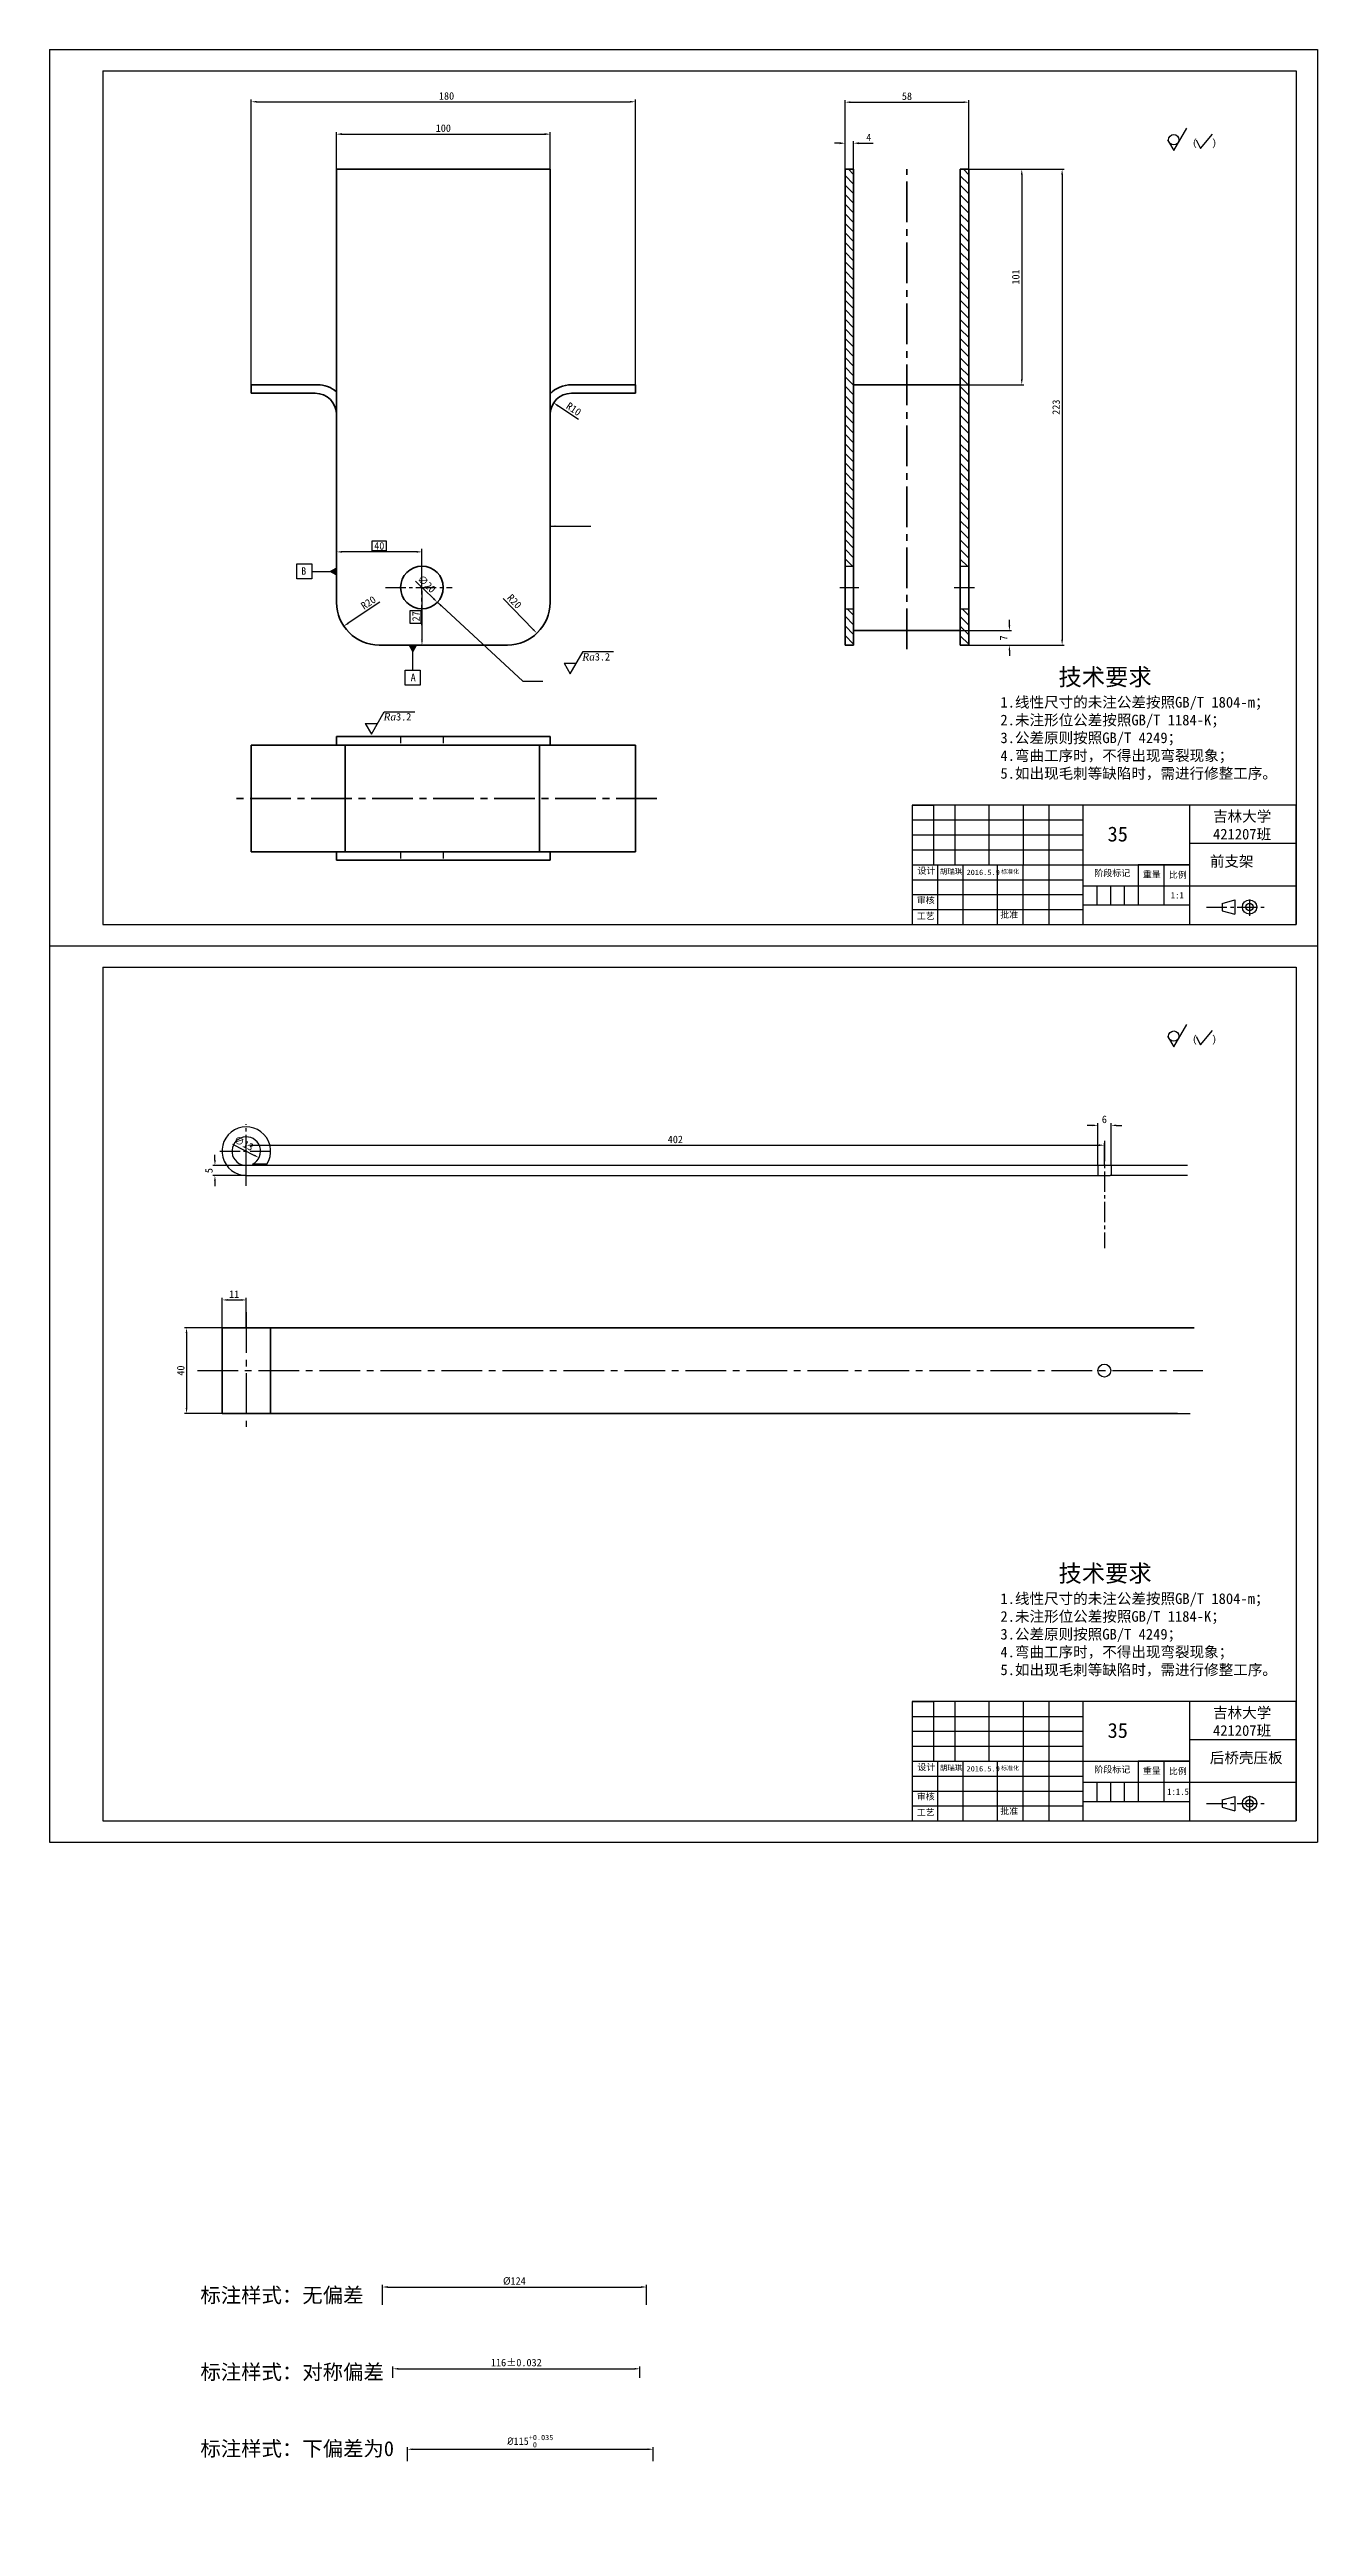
# Model space of a CAD drawing. Header units: millimetres. Extents: x -4667 to 8941, y -1665 to 5310.
# Drawn here: x 938 to 1532, y 1113 to 2274 of the extents above; entities that cross this region are included whole.
import ezdxf

# ---------------------------------------------------------------- set-up
doc = ezdxf.new("R2010")
doc.units = ezdxf.units.MM
for name, pattern in [('ACAD_ISO02W100', [15, 12, -3]), ('CENTER2', [28.575, 19.05, -3.175, 3.175, -3.175]), ('DASHED2', [9.525, 6.35, -3.175]), ('PHANTOM2', [31.75, 15.875, -3.175, 3.175, -3.175, 3.175, -3.175])]:
    doc.linetypes.add(name, pattern=pattern)
for name, color, linetype in [('双点划线、', 3, 'PHANTOM2'), ('图层1', 7, 'CONTINUOUS'), ('尺寸', 4, 'CONTINUOUS'), ('尺寸标注', 3, 'CONTINUOUS'), ('文字', 3, 'CONTINUOUS'), ('点划线', 6, 'CENTER2'), ('细实线', 3, 'CONTINUOUS'), ('虚线', 4, 'DASHED2')]:
    doc.layers.add(name, color=color, linetype=linetype)
doc.layers.add('粗实线', color=2, linetype='CONTINUOUS', lineweight=30)
doc.styles.get("Standard").update_dxf_attribs({"font": '', "height": 3.5})
doc.styles.get('Standard').set_extended_font_data('SimSun')
doc.dimstyles.new('下偏差为0', dxfattribs={"dimtxt": 3.5, "dimasz": 2.5, "dimexe": 1, "dimexo": 0, "dimgap": 1, "dimtad": 1, "dimdec": 0, "dimzin": 0, "dimdsep": 46, "dimtxsty": 'Standard', "dimcen": 2.5, "dimclrd": 256, "dimadec": 0, "dimazin": 0, "dimtol": 1, "dimtp": 0.035, "dimtfac": 0.7, "dimtdec": 3, "dimtofl": 0, "dimtmove": 0, "dimatfit": 3, "dimfxl": 1, "dimtolj": 1, "dimarcsym": 0})
doc.dimstyles.new('对称偏差', dxfattribs={"dimtxt": 3.5, "dimasz": 2.5, "dimexe": 1, "dimexo": 0, "dimgap": 1, "dimtad": 1, "dimdec": 0, "dimzin": 0, "dimdsep": 46, "dimtxsty": 'Standard', "dimcen": 2.5, "dimclrd": 256, "dimadec": 0, "dimazin": 0, "dimtol": 1, "dimtp": 0.0315, "dimtm": 0.0315, "dimtfac": 1, "dimtdec": 3, "dimtofl": 0, "dimtmove": 0, "dimatfit": 3, "dimfxl": 1, "dimtolj": 1, "dimarcsym": 0})
doc.dimstyles.new('无偏差', dxfattribs={"dimtxt": 3.5, "dimasz": 2.5, "dimexe": 1, "dimexo": 0, "dimgap": 1, "dimtad": 1, "dimtoh": 1, "dimdec": 0, "dimzin": 0, "dimdsep": 46, "dimtxsty": 'Standard', "dimcen": 2.5, "dimclrd": 256, "dimadec": 0, "dimazin": 0, "dimtfac": 1, "dimtdec": 0, "dimtofl": 0, "dimtmove": 0, "dimatfit": 3, "dimfxl": 1, "dimtolj": 1, "dimtzin": 0, "dimarcsym": 0})
doc.dimstyles.new('无偏差$0', dxfattribs={"dimtxt": 3.5, "dimasz": 2.5, "dimexe": 1, "dimexo": 0, "dimgap": 1, "dimtad": 1, "dimtoh": 1, "dimdec": 0, "dimzin": 0, "dimdsep": 46, "dimtxsty": 'Standard', "dimcen": 2.5, "dimclrd": 256, "dimadec": 0, "dimazin": 0, "dimtfac": 1, "dimtdec": 0, "dimtofl": 0, "dimtmove": 0, "dimatfit": 3, "dimfxl": 1, "dimtolj": 1, "dimtzin": 0, "dimarcsym": 0})

msp = doc.modelspace()

# ---------------------------------------------------------------- texts
at = {"layer": '双点划线、', "ltscale": 0.5, "char_height": 7, "width": 330.679, "attachment_point": 1}
for s, insert in [('标注样式：无偏差', (1008.8, 1225.2)), ('标注样式：对称偏差', (1008.8, 1189.2)), ('标注样式：下偏差为0', (1008.8, 1153.3))]:
    msp.add_mtext(s, dxfattribs=dict(at, insert=insert))
at = {"layer": '图层1', "color": 3, "linetype": 'ACAD_ISO02W100', "lineweight": -3, "char_height": 2.499, "width": 45.668, "attachment_point": 1}
for insert in [(1483.2, 1917.1), (1483.2, 1497.1)]:
    msp.add_mtext('{\\fSimSun|b0|i0|c134|p2;\\H2x;吉林大学\\P421207班}', dxfattribs=dict(at, insert=insert))
at = {"layer": '图层1', "color": 3, "linetype": 'Continuous', "lineweight": -3, "attachment_point": 1}
for s, insert, char_height, width in [('35', (1433.8, 1909.8), 7, 42.812), ('{\\H1.667x;前支架}', (1481.7, 1896), 2.999, 45.827), ('{\\fSimSun|b0|i0|c134|p2;2016.5.9}', (1367.7, 1889.6), 2.499, 14.84), ('{\\fSimSun|b0|i0|c134|p2;阶段标记}', (1427.6, 1889.5), 2.999, 23.564), ('{\\fSimSun|b0|i0|c134|p2;重量}', (1450.3, 1888.9), 2.999, 9.859), ('{\\fSimSun|b0|i0|c134|p2;比例}', (1462.5, 1888.7), 2.999, 10.46), ('{\\fSimSun|b0|i0|c134|p2;1:1}', (1463.4, 1879.1), 2.999, 10.219), ('35', (1433.8, 1489.8), 7, 42.812), ('{\\H1.667x;后桥壳压板}', (1481.7, 1476), 2.999, 45.827), ('{\\fSimSun|b0|i0|c134|p2;2016.5.9}', (1367.7, 1469.6), 2.499, 14.84), ('{\\fSimSun|b0|i0|c134|p2;阶段标记}', (1427.6, 1469.5), 2.999, 23.564), ('{\\fSimSun|b0|i0|c134|p2;重量}', (1450.3, 1468.9), 2.999, 9.859), ('{\\fSimSun|b0|i0|c134|p2;比例}', (1462.5, 1468.7), 2.999, 10.46), ('1:1.5', (1461.7, 1459.1), 3, 10.219)]:
    msp.add_mtext(s, dxfattribs=dict(at, insert=insert, char_height=char_height, width=width))
at = {"layer": '尺寸', "ltscale": 0.5, "char_height": 3.5, "width": 18.064, "attachment_point": 1}
for insert in [(1187.7, 1991.1), (1094.6, 1963)]:
    msp.add_mtext('{\\fTimes New Roman|b0|i1|c238|p18;Ra}3.2', dxfattribs=dict(at, insert=insert))
at = {"layer": '文字', "ltscale": 0.5, "attachment_point": 1}
for s, insert, char_height, width in [('B', (1056, 2031.3), 3.5, 4.686), ('A', (1107.3, 1981.4), 3.5, 4.686), ('\\pt210,337.5;', (1335.4, 1113.3), 2.5, 597.687)]:
    msp.add_mtext(s, dxfattribs=dict(at, insert=insert, char_height=char_height, width=width))
at = {"layer": '文字', "linetype": 'Continuous', "lineweight": -3, "char_height": 2.499, "width": 154.164, "attachment_point": 1}
for insert in [(1383.6, 1983.9), (1383.6, 1563.9)]:
    msp.add_mtext('{\\fSimSun|b0|i0|c134|p54;\\H2x;        \\H1.601x;技术要求\\P\\fSimSun|b0|i0|c134|p2;\\H0.6248x;1.线性尺寸的未注公差按照GB/T 1804-m；\\P2.未注形位公差按照GB/T 1184-K；\\P3.公差原则按照GB/T 4249；\\P\\H0.9997x;4.弯曲工序时，不得出现弯裂现象；\\P5.如出现毛刺等缺陷时，需进行修整工序。}', dxfattribs=dict(at, insert=insert))
at = {"layer": '粗实线', "color": 3, "linetype": 'Continuous', "lineweight": -3, "attachment_point": 1}
for s, insert, char_height, width in [('{\\fSimSun|b0|i0|c134|p54;\\H1.2x;设计}', (1344.7, 1890.6), 2.499, 10.633), ('{\\fSimSun|b0|i0|c134|p2;标准化}', (1383.9, 1889.7), 1.999, 10.27), ('{\\fSimSun|b0|i0|c134|p54;工艺}', (1344.4, 1869.4), 2.999, 10.079), ('{\\fSimSun|b0|i0|c134|p54;审核}', (1344.4, 1876.8), 2.999, 10.19), ('{\\fSimSun|b0|i0|c134|p54;批准}', (1383.5, 1870), 2.999, 9.415), ('{\\fSimSun|b0|i0|c134|p54;\\H1.2x;设计}', (1344.7, 1470.6), 2.499, 10.633), ('{\\fSimSun|b0|i0|c134|p2;标准化}', (1383.9, 1469.7), 1.999, 10.27), ('{\\fSimSun|b0|i0|c134|p54;审核}', (1344.4, 1456.8), 2.999, 10.19), ('{\\fSimSun|b0|i0|c134|p54;工艺}', (1344.4, 1449.4), 2.999, 10.079), ('{\\fSimSun|b0|i0|c134|p54;批准}', (1383.5, 1450), 2.999, 9.415)]:
    msp.add_mtext(s, dxfattribs=dict(at, insert=insert, char_height=char_height, width=width))
at = {"layer": '细实线', "ltscale": 0.5, "char_height": 3.5, "attachment_point": 1}
for insert in [(1473.5, 2231.9), (1473.5, 1811.9)]:
    msp.add_mtext_dynamic_manual_height_columns('{\\H0.95833x;(   )}', width=19.527, gutter_width=17.5, heights=[0], dxfattribs=dict(at, insert=insert))
at = {"layer": '细实线', "char_height": 2.5, "width": 15.027, "attachment_point": 1}
for insert in [(1355.2, 1890), (1355.2, 1470)]:
    msp.add_mtext('胡瑞琪{\\fￋￎￌﾣﾤ|b0|i0|c134|p2; }', dxfattribs=dict(at, insert=insert))

# ---------------------------------------------------------------- blocks, each defined once
blk = doc.blocks.new('*D15')
at = {"layer": '尺寸', "color": 0, "lineweight": -2, "ltscale": 0.5}
for p, q in [((1094.1, 1217.1), (1094.1, 1226.5)), ((1217.8, 1217.1), (1217.8, 1226.5))]:
    blk.add_line(p, q, dxfattribs=at)
at = {"layer": '尺寸', "lineweight": -2, "ltscale": 0.5}
blk.add_line((1096.6, 1225.5), (1215.3, 1225.5), dxfattribs=at)
at = {"layer": '尺寸', "ltscale": 0.5}
for points in [[(1096.6, 1226), (1096.6, 1225.1), (1094.1, 1225.5)], [(1215.3, 1226), (1215.3, 1225.1), (1217.8, 1225.5)]]:
    blk.add_solid(points, dxfattribs=at)
at = {"layer": '尺寸', "color": 0, "ltscale": 0.5, "insert": (1155.9, 1228.3), "char_height": 3.5, "attachment_point": 5}
blk.add_mtext('\\A1;%%C124', dxfattribs=at)
blk = doc.blocks.new('*D16')
at = {"layer": '尺寸', "color": 0, "lineweight": -2, "ltscale": 0.5}
for p, q in [((1105.8, 1143.9), (1105.8, 1150.5)), ((1220.9, 1143.9), (1220.9, 1150.5))]:
    blk.add_line(p, q, dxfattribs=at)
at = {"layer": '尺寸', "lineweight": -2, "ltscale": 0.5}
blk.add_line((1108.3, 1149.5), (1218.4, 1149.5), dxfattribs=at)
at = {"layer": '尺寸', "ltscale": 0.5}
for points in [[(1108.3, 1149.9), (1108.3, 1149.1), (1105.8, 1149.5)], [(1218.4, 1149.9), (1218.4, 1149.1), (1220.9, 1149.5)]]:
    blk.add_solid(points, dxfattribs=at)
at = {"layer": '尺寸', "color": 0, "ltscale": 0.5, "insert": (1163.3, 1153.3), "char_height": 3.5, "attachment_point": 5}
blk.add_mtext('\\A1;{\\fISOCPEUR|b0|i0|c0|p34;%%C}115{\\H2.450000;\\S+0.035^  0;}', dxfattribs=at)
blk = doc.blocks.new('*D17')
at = {"layer": '尺寸', "color": 0, "lineweight": -2, "ltscale": 0.5}
for p, q in [((1099, 1182.9), (1099, 1188.2)), ((1214.7, 1182.9), (1214.7, 1188.2))]:
    blk.add_line(p, q, dxfattribs=at)
at = {"layer": '尺寸', "lineweight": -2, "ltscale": 0.5}
blk.add_line((1101.5, 1187.2), (1212.2, 1187.2), dxfattribs=at)
at = {"layer": '尺寸', "ltscale": 0.5}
for points in [[(1101.5, 1187.6), (1101.5, 1186.8), (1099, 1187.2)], [(1212.2, 1187.6), (1212.2, 1186.8), (1214.7, 1187.2)]]:
    blk.add_solid(points, dxfattribs=at)
at = {"layer": '尺寸', "color": 0, "ltscale": 0.5, "insert": (1156.8, 1190.1), "char_height": 3.5, "attachment_point": 5}
blk.add_mtext('\\A1;116±0.032', dxfattribs=at)
blk = doc.blocks.new('*D299')
at = {"layer": '尺寸', "color": 0, "lineweight": -2, "ltscale": 0.5}
for p, q in [((1072.6, 2014.8), (1072.6, 2039.5)), ((1112.6, 2021.8), (1112.6, 2039.5))]:
    blk.add_line(p, q, dxfattribs=at)
at = {"layer": '尺寸', "lineweight": -2, "ltscale": 0.5}
blk.add_line((1110.1, 2038.5), (1075.1, 2038.5), dxfattribs=at)
at = {"layer": '尺寸', "ltscale": 0.5}
for points in [[(1075.1, 2038.9), (1075.1, 2038.1), (1072.6, 2038.5)], [(1110.1, 2038.9), (1110.1, 2038.1), (1112.6, 2038.5)]]:
    blk.add_solid(points, dxfattribs=at)
at = {"layer": '尺寸', "color": 0, "ltscale": 0.5, "insert": (1092.6, 2041.3), "char_height": 3.5, "attachment_point": 5}
blk.add_mtext('\\A1;40', dxfattribs=at)
blk = doc.blocks.new('*D300')
at = {"layer": '尺寸', "color": 0, "lineweight": -2, "ltscale": 0.5}
for p, q in [((1112.6, 2021.8), (1111.6, 2021.8)), ((1092.6, 1994.8), (1113.6, 1994.8))]:
    blk.add_line(p, q, dxfattribs=at)
at = {"layer": '尺寸', "lineweight": -2, "ltscale": 0.5}
blk.add_line((1112.6, 2019.3), (1112.6, 1997.3), dxfattribs=at)
at = {"layer": '尺寸', "ltscale": 0.5}
for points in [[(1112.2, 2019.3), (1113, 2019.3), (1112.6, 2021.8)], [(1112.2, 1997.3), (1113, 1997.3), (1112.6, 1994.8)]]:
    blk.add_solid(points, dxfattribs=at)
at = {"layer": '尺寸', "color": 0, "ltscale": 0.5, "insert": (1109.8, 2008.3), "char_height": 3.5, "attachment_point": 5, "rotation": 90}
blk.add_mtext('\\A1;27', dxfattribs=at)
blk = doc.blocks.new('*D301')
at = {"layer": '尺寸', "lineweight": -2, "ltscale": 0.5}
blk.add_line((1092.8, 2014.9), (1078, 2005.1), dxfattribs=at)
at = {"layer": '尺寸', "ltscale": 0.5}
blk.add_solid([(1077.8, 2005.4), (1078.3, 2004.7), (1075.9, 2003.7)], dxfattribs=at)
at = {"layer": '尺寸', "color": 0, "ltscale": 0.5, "insert": (1087.5, 2014.7), "char_height": 3.5, "attachment_point": 5, "rotation": 33.737}
blk.add_mtext('\\A1;R20', dxfattribs=at)
blk = doc.blocks.new('*D302')
at = {"layer": '尺寸', "lineweight": -2, "ltscale": 0.5}
blk.add_line((1150.7, 2016.7), (1164.7, 2002.2), dxfattribs=at)
at = {"layer": '尺寸', "ltscale": 0.5}
blk.add_solid([(1165, 2002.4), (1164.4, 2001.9), (1166.4, 2000.4)], dxfattribs=at)
at = {"layer": '尺寸', "color": 0, "ltscale": 0.5, "insert": (1155.9, 2015.3), "char_height": 3.5, "attachment_point": 5, "rotation": 313.7354}
blk.add_mtext('\\A1;R20', dxfattribs=at)
blk = doc.blocks.new('*D303')
at = {"layer": '尺寸', "lineweight": -2, "ltscale": 0.5}
blk.add_line((1186, 2100.6), (1176.3, 2107), dxfattribs=at)
at = {"layer": '尺寸', "ltscale": 0.5}
blk.add_solid([(1176.6, 2107.3), (1176.1, 2106.6), (1174.3, 2108.4)], dxfattribs=at)
at = {"layer": '尺寸', "color": 0, "ltscale": 0.5, "insert": (1183.7, 2105.4), "char_height": 3.5, "attachment_point": 5, "rotation": 326.3115}
blk.add_mtext('\\A1;R10', dxfattribs=at)
blk = doc.blocks.new('*D304')
at = {"layer": '尺寸', "color": 0, "lineweight": -2, "ltscale": 0.5}
for p, q in [((1072.6, 2217.8), (1072.6, 2235.2)), ((1172.6, 2217.8), (1172.6, 2235.2))]:
    blk.add_line(p, q, dxfattribs=at)
at = {"layer": '尺寸', "lineweight": -2, "ltscale": 0.5}
blk.add_line((1075.1, 2234.2), (1170.1, 2234.2), dxfattribs=at)
at = {"layer": '尺寸', "ltscale": 0.5}
for points in [[(1075.1, 2234.7), (1075.1, 2233.8), (1072.6, 2234.2)], [(1170.1, 2234.7), (1170.1, 2233.8), (1172.6, 2234.2)]]:
    blk.add_solid(points, dxfattribs=at)
at = {"layer": '尺寸', "color": 0, "ltscale": 0.5, "insert": (1122.6, 2237), "char_height": 3.5, "attachment_point": 5}
blk.add_mtext('\\A1;100', dxfattribs=at)
blk = doc.blocks.new('*D305')
at = {"layer": '尺寸', "color": 0, "lineweight": -2, "ltscale": 0.5}
for p, q in [((1032.6, 2116.8), (1032.6, 2250.4)), ((1212.6, 2116.8), (1212.6, 2250.4))]:
    blk.add_line(p, q, dxfattribs=at)
at = {"layer": '尺寸', "lineweight": -2, "ltscale": 0.5}
blk.add_line((1035.1, 2249.4), (1210.1, 2249.4), dxfattribs=at)
at = {"layer": '尺寸', "ltscale": 0.5}
for points in [[(1035.1, 2249.8), (1035.1, 2249), (1032.6, 2249.4)], [(1210.1, 2249.8), (1210.1, 2249), (1212.6, 2249.4)]]:
    blk.add_solid(points, dxfattribs=at)
at = {"layer": '尺寸', "color": 0, "ltscale": 0.5, "insert": (1124.1, 2252.1), "char_height": 3.5, "attachment_point": 5}
blk.add_mtext('\\A1;180', dxfattribs=at)
blk = doc.blocks.new('*D306')
at = {"layer": '尺寸', "lineweight": -2, "ltscale": 0.5}
for p, q in [((1308.3, 2230), (1305.8, 2230)), ((1317.3, 2230), (1324, 2230))]:
    blk.add_line(p, q, dxfattribs=at)
at = {"layer": '尺寸', "color": 0, "lineweight": -2, "ltscale": 0.5}
for p, q in [((1310.8, 2217.8), (1310.8, 2231)), ((1314.8, 2217.8), (1314.8, 2231))]:
    blk.add_line(p, q, dxfattribs=at)
at = {"layer": '尺寸', "ltscale": 0.5}
for points in [[(1308.3, 2230.4), (1308.3, 2229.5), (1310.8, 2230)], [(1317.3, 2230.4), (1317.3, 2229.5), (1314.8, 2230)]]:
    blk.add_solid(points, dxfattribs=at)
at = {"layer": '尺寸', "color": 0, "ltscale": 0.5, "insert": (1321.9, 2232.7), "char_height": 3.5, "attachment_point": 5}
blk.add_mtext('\\A1;4', dxfattribs=at)
blk = doc.blocks.new('*D307')
at = {"layer": '尺寸', "color": 0, "lineweight": -2, "ltscale": 0.5}
for p, q in [((1310.8, 2217.8), (1310.8, 2250.2)), ((1368.8, 2217.8), (1368.8, 2250.2))]:
    blk.add_line(p, q, dxfattribs=at)
at = {"layer": '尺寸', "lineweight": -2, "ltscale": 0.5}
blk.add_line((1313.3, 2249.2), (1366.3, 2249.2), dxfattribs=at)
at = {"layer": '尺寸', "ltscale": 0.5}
for points in [[(1313.3, 2249.6), (1313.3, 2248.8), (1310.8, 2249.2)], [(1366.3, 2249.6), (1366.3, 2248.8), (1368.8, 2249.2)]]:
    blk.add_solid(points, dxfattribs=at)
at = {"layer": '尺寸', "color": 0, "ltscale": 0.5, "insert": (1339.8, 2252), "char_height": 3.5, "attachment_point": 5}
blk.add_mtext('\\A1;58', dxfattribs=at)
blk = doc.blocks.new('*D308')
at = {"layer": '尺寸', "color": 0, "lineweight": -2, "ltscale": 0.5}
for p, q in [((1368.8, 2217.8), (1413.5, 2217.8)), ((1368.8, 1994.8), (1413.5, 1994.8))]:
    blk.add_line(p, q, dxfattribs=at)
at = {"layer": '尺寸', "lineweight": -2, "ltscale": 0.5}
blk.add_line((1412.5, 2215.3), (1412.5, 1997.3), dxfattribs=at)
at = {"layer": '尺寸', "ltscale": 0.5}
for points in [[(1412.1, 2215.3), (1412.9, 2215.3), (1412.5, 2217.8)], [(1412.1, 1997.3), (1412.9, 1997.3), (1412.5, 1994.8)]]:
    blk.add_solid(points, dxfattribs=at)
at = {"layer": '尺寸', "color": 0, "ltscale": 0.5, "insert": (1409.7, 2106.3), "char_height": 3.5, "attachment_point": 5, "rotation": 90}
blk.add_mtext('\\A1;223', dxfattribs=at)
blk = doc.blocks.new('*D309')
at = {"layer": '尺寸', "color": 0, "lineweight": -2, "ltscale": 0.5}
for p, q in [((1368.8, 2217.8), (1394.6, 2217.8)), ((1364.8, 2116.8), (1394.6, 2116.8))]:
    blk.add_line(p, q, dxfattribs=at)
at = {"layer": '尺寸', "lineweight": -2, "ltscale": 0.5}
blk.add_line((1393.6, 2215.3), (1393.6, 2119.3), dxfattribs=at)
at = {"layer": '尺寸', "ltscale": 0.5}
for points in [[(1393.2, 2215.3), (1394, 2215.3), (1393.6, 2217.8)], [(1393.2, 2119.3), (1394, 2119.3), (1393.6, 2116.8)]]:
    blk.add_solid(points, dxfattribs=at)
at = {"layer": '尺寸', "color": 0, "ltscale": 0.5, "insert": (1390.8, 2167.3), "char_height": 3.5, "attachment_point": 5, "rotation": 90}
blk.add_mtext('\\A1;101', dxfattribs=at)
blk = doc.blocks.new('*D310')
at = {"layer": '尺寸', "color": 0, "lineweight": -2, "ltscale": 0.5}
for p, q in [((1364.8, 2001.6), (1388.8, 2001.6)), ((1368.8, 1994.8), (1388.8, 1994.8))]:
    blk.add_line(p, q, dxfattribs=at)
at = {"layer": '尺寸', "lineweight": -2, "ltscale": 0.5}
for p, q in [((1387.8, 2004.1), (1387.8, 2006.6)), ((1387.8, 1992.3), (1387.8, 1989.8))]:
    blk.add_line(p, q, dxfattribs=at)
at = {"layer": '尺寸', "ltscale": 0.5}
for points in [[(1387.4, 2004.1), (1388.2, 2004.1), (1387.8, 2001.6)], [(1387.4, 1992.3), (1388.2, 1992.3), (1387.8, 1994.8)]]:
    blk.add_solid(points, dxfattribs=at)
at = {"layer": '尺寸', "color": 0, "ltscale": 0.5, "insert": (1385.1, 1998.2), "char_height": 3.5, "attachment_point": 5, "rotation": 90}
blk.add_mtext('\\A1;7', dxfattribs=at)
blk = doc.blocks.new('*D311')
at = {"layer": '尺寸', "lineweight": -2, "ltscale": 0.5}
blk.add_line((1109.6, 2024.7), (1118, 2016.6), dxfattribs=at)
at = {"layer": '尺寸', "ltscale": 0.5}
blk.add_solid([(1118.3, 2016.9), (1117.7, 2016.3), (1119.8, 2014.9)], dxfattribs=at)
at = {"layer": '尺寸', "color": 0, "ltscale": 0.5, "insert": (1114.8, 2023.5), "char_height": 3.5, "attachment_point": 5, "rotation": 315.9589}
blk.add_mtext('\\A1;∅20', dxfattribs=at)
blk = doc.blocks.new('*D314')
at = {"layer": '尺寸', "lineweight": -2, "ltscale": 0.5}
blk.add_line((1023.8, 1761), (1034.1, 1755.7), dxfattribs=at)
at = {"layer": '尺寸', "ltscale": 0.5}
blk.add_solid([(1034.3, 1756.1), (1033.9, 1755.4), (1036.3, 1754.6)], dxfattribs=at)
at = {"layer": '尺寸', "color": 0, "ltscale": 0.5, "insert": (1029.1, 1761.4), "char_height": 3.5, "attachment_point": 5, "rotation": 332.7494}
blk.add_mtext('\\A1;∅13', dxfattribs=at)
blk = doc.blocks.new('*D315')
at = {"layer": '尺寸', "lineweight": -2, "ltscale": 0.5}
for p, q in [((1015.6, 1753.5), (1015.6, 1756)), ((1015.6, 1743.8), (1015.6, 1741.3))]:
    blk.add_line(p, q, dxfattribs=at)
at = {"layer": '尺寸', "color": 0, "lineweight": -2, "ltscale": 0.5}
for p, q in [((1030.3, 1751), (1014.6, 1751)), ((1030.3, 1746.3), (1014.6, 1746.3))]:
    blk.add_line(p, q, dxfattribs=at)
at = {"layer": '尺寸', "ltscale": 0.5}
for points in [[(1015.2, 1753.5), (1016, 1753.5), (1015.6, 1751)], [(1015.2, 1743.8), (1016, 1743.8), (1015.6, 1746.3)]]:
    blk.add_solid(points, dxfattribs=at)
at = {"layer": '尺寸', "color": 0, "ltscale": 0.5, "insert": (1012.8, 1748.6), "char_height": 3.5, "attachment_point": 5, "rotation": 90}
blk.add_mtext('\\A1;5', dxfattribs=at)
blk = doc.blocks.new('*D316')
at = {"layer": '尺寸', "color": 0, "lineweight": -2, "ltscale": 0.5}
for p, q in [((1019, 1675), (1001.3, 1675)), ((1019, 1634.8), (1001.3, 1634.8))]:
    blk.add_line(p, q, dxfattribs=at)
at = {"layer": '尺寸', "lineweight": -2, "ltscale": 0.5}
blk.add_line((1002.3, 1672.5), (1002.3, 1637.3), dxfattribs=at)
at = {"layer": '尺寸', "ltscale": 0.5}
for points in [[(1001.9, 1672.5), (1002.7, 1672.5), (1002.3, 1675)], [(1001.9, 1637.3), (1002.7, 1637.3), (1002.3, 1634.8)]]:
    blk.add_solid(points, dxfattribs=at)
at = {"layer": '尺寸', "color": 0, "ltscale": 0.5, "insert": (999.6, 1654.9), "char_height": 3.5, "attachment_point": 5, "rotation": 90}
blk.add_mtext('\\A1;40', dxfattribs=at)
blk = doc.blocks.new('*D333')
at = {"layer": '细实线', "color": 0, "lineweight": -2, "ltscale": 0.5}
for p, q in [((1030.3, 1751), (1030.3, 1761.5)), ((1432.3, 1751), (1432.3, 1761.5))]:
    blk.add_line(p, q, dxfattribs=at)
at = {"layer": '细实线', "lineweight": -2, "ltscale": 0.5}
blk.add_line((1032.8, 1760.5), (1429.8, 1760.5), dxfattribs=at)
at = {"layer": '细实线', "ltscale": 0.5}
for points in [[(1032.8, 1760.9), (1032.8, 1760.1), (1030.3, 1760.5)], [(1429.8, 1760.9), (1429.8, 1760.1), (1432.3, 1760.5)]]:
    blk.add_solid(points, dxfattribs=at)
at = {"layer": '细实线', "color": 0, "ltscale": 0.5, "insert": (1231.3, 1763.2), "char_height": 3.5, "attachment_point": 5}
blk.add_mtext('\\A1;402', dxfattribs=at)
blk = doc.blocks.new('*D334')
at = {"layer": '细实线', "color": 0, "lineweight": -2, "ltscale": 0.5}
for p, q in [((1019, 1675), (1019, 1689)), ((1030.3, 1675), (1030.3, 1689))]:
    blk.add_line(p, q, dxfattribs=at)
at = {"layer": '细实线', "lineweight": -2, "ltscale": 0.5}
blk.add_line((1021.5, 1688), (1027.8, 1688), dxfattribs=at)
at = {"layer": '细实线', "ltscale": 0.5}
for points in [[(1021.5, 1688.4), (1021.5, 1687.6), (1019, 1688)], [(1027.8, 1688.4), (1027.8, 1687.6), (1030.3, 1688)]]:
    blk.add_solid(points, dxfattribs=at)
at = {"layer": '细实线', "color": 0, "ltscale": 0.5, "insert": (1024.6, 1690.7), "char_height": 3.5, "attachment_point": 5}
blk.add_mtext('\\A1;11', dxfattribs=at)
blk = doc.blocks.new('*D335')
at = {"layer": '细实线', "lineweight": -2, "ltscale": 0.5}
for p, q in [((1426.8, 1769.8), (1424.3, 1769.8)), ((1437.9, 1769.8), (1440.4, 1769.8))]:
    blk.add_line(p, q, dxfattribs=at)
at = {"layer": '细实线', "color": 0, "lineweight": -2, "ltscale": 0.5}
for p, q in [((1429.3, 1751), (1429.3, 1770.8)), ((1435.4, 1751), (1435.4, 1770.8))]:
    blk.add_line(p, q, dxfattribs=at)
at = {"layer": '细实线', "ltscale": 0.5}
for points in [[(1426.8, 1770.2), (1426.8, 1769.4), (1429.3, 1769.8)], [(1437.9, 1770.2), (1437.9, 1769.4), (1435.4, 1769.8)]]:
    blk.add_solid(points, dxfattribs=at)
at = {"layer": '细实线', "color": 0, "ltscale": 0.5, "insert": (1432.3, 1772.6), "char_height": 3.5, "attachment_point": 5}
blk.add_mtext('\\A1;6', dxfattribs=at)

# ---------------------------------------------------------------- dimensions: what is measured, and where the dimension line sits
at = {"layer": '尺寸', "ltscale": 0.5}
for base, p1, p2, picture, middle in [((1212.6, 2249.4), (1032.6, 2116.8), (1212.6, 2116.8), '*D305', (1124.1, 2249.4)), ((1368.8, 2249.2), (1310.8, 2217.8), (1368.8, 2217.8), '*D307', (1339.8, 2249.2))]:
    dim = msp.add_linear_dim(base=base, p1=p1, p2=p2, dimstyle='无偏差$0', dxfattribs=at)
    dim.commit()
    dim.dimension.update_dxf_attribs({"geometry": picture, "text_midpoint": middle, "dimtype": 160})
for base, p1, p2, dimstyle, picture, middle in [((1172.6, 2234.2), (1072.6, 2217.8), (1172.6, 2217.8), '无偏差$0', '*D304', (1122.6, 2237)), ((1314.8, 2230), (1310.8, 2217.8), (1314.8, 2217.8), '无偏差$0', '*D306', (1321.9, 2232.7)), ((1072.6, 2038.5), (1112.6, 2021.8), (1072.6, 2014.8), '无偏差$0', '*D299', (1092.6, 2041.3)), ((1214.7, 1187.2), (1099, 1182.9), (1214.7, 1182.9), '对称偏差', '*D17', (1156.8, 1190.1))]:
    dim = msp.add_linear_dim(base=base, p1=p1, p2=p2, dimstyle=dimstyle, dxfattribs=at)
    dim.commit()
    dim.dimension.update_dxf_attribs({"geometry": picture, "text_midpoint": middle})
for base, p1, p2, picture, middle in [((1393.6, 2116.8), (1368.8, 2217.8), (1364.8, 2116.8), '*D309', (1390.8, 2167.3)), ((1112.6, 1994.8), (1112.6, 2021.8), (1092.6, 1994.8), '*D300', (1109.8, 2008.3)), ((1387.8, 1994.8), (1364.8, 2001.6), (1368.8, 1994.8), '*D310', (1385.1, 1998.2)), ((1015.6, 1746.3), (1030.3, 1751), (1030.3, 1746.3), '*D315', (1012.8, 1748.6)), ((1002.3, 1634.8), (1019, 1675), (1019, 1634.8), '*D316', (999.6, 1654.9))]:
    dim = msp.add_linear_dim(base=base, p1=p1, p2=p2, angle=90, dimstyle='无偏差$0', dxfattribs=at)
    dim.commit()
    dim.dimension.update_dxf_attribs({"geometry": picture, "text_midpoint": middle})
dim = msp.add_linear_dim(base=(1412.5, 1994.8), p1=(1368.8, 2217.8), p2=(1368.8, 1994.8), angle=90, dimstyle='无偏差$0', dxfattribs=at)
dim.commit()
dim.dimension.update_dxf_attribs({"geometry": '*D308', "text_midpoint": (1412.5, 2106.3), "dimtype": 160})
for center, mpoint, picture, middle in [((1182.6, 2102.8), (1174.3, 2108.4), '*D303', (1182.2, 2103.1)), ((1152.6, 2014.8), (1166.4, 2000.4), '*D302', (1153.9, 2013.4)), ((1092.6, 2014.8), (1075.9, 2003.7), '*D301', (1089, 2012.4))]:
    dim = msp.add_radius_dim(center=center, mpoint=mpoint, dimstyle='无偏差', dxfattribs=at)
    dim.commit()
    dim.dimension.update_dxf_attribs({"geometry": picture, "text_midpoint": middle, "dimtype": 164})
for p1, p2, picture, middle in [((1105.4, 2028.8), (1119.8, 2014.9), '*D311', (1112.9, 2021.5)), ((1024.4, 1760.7), (1036.3, 1754.6), '*D314', (1027.8, 1759))]:
    dim = msp.add_diameter_dim_2p(p1=p1, p2=p2, dimstyle='无偏差', dxfattribs=at)
    dim.commit()
    dim.dimension.update_dxf_attribs({"geometry": picture, "text_midpoint": middle, "dimtype": 163})
dim = msp.add_linear_dim(base=(1217.8, 1225.5), p1=(1094.1, 1217.1), p2=(1217.8, 1217.1), text='%%C<>', dimstyle='无偏差', dxfattribs=at)
dim.commit()
dim.dimension.update_dxf_attribs({"geometry": '*D15', "text_midpoint": (1155.9, 1228.3)})
dim = msp.add_linear_dim(base=(1220.9, 1149.5), p1=(1105.8, 1143.9), p2=(1220.9, 1143.9), dimstyle='下偏差为0', override={"dimpost": '{\\fISOCPEUR|b0|i0|c0|p34;%%C}<>'}, dxfattribs=at)
dim.commit()
dim.dimension.update_dxf_attribs({"geometry": '*D16', "text_midpoint": (1163.3, 1153.3)})
at = {"layer": '细实线', "ltscale": 0.5}
for base, p1, p2, picture, middle in [((1432.3, 1760.5), (1030.3, 1751), (1432.3, 1751), '*D333', (1231.3, 1763.2)), ((1435.4, 1769.8), (1429.3, 1751), (1435.4, 1751), '*D335', (1432.3, 1772.6)), ((1030.3, 1688), (1019, 1675), (1030.3, 1675), '*D334', (1024.6, 1690.7))]:
    dim = msp.add_linear_dim(base=base, p1=p1, p2=p2, dimstyle='无偏差$0', dxfattribs=at)
    dim.commit()
    dim.dimension.update_dxf_attribs({"geometry": picture, "text_midpoint": middle})

# ---------------------------------------------------------------- hatches: boundary and pattern name
at = {"layer": '文字', "ltscale": 0.5}
for points in [[(1069.6, 2029.3), (1072.4, 2027.7), (1072.4, 2030.9)], [(1108.3, 1991.8), (1109.9, 1994.6), (1106.7, 1994.6)]]:
    msp.add_hatch(color=256, dxfattribs=at).paths.add_polyline_path(points)
at = {"layer": '细实线', "ltscale": 0.5}
h = msp.add_hatch(dxfattribs=at)
h.set_pattern_fill('ANSI31', color=256, angle=90, style=0)
h.set_pattern_definition([(135, (1310.8325, 1994.8042), (-2.245064, -2.245064), [])])
h.paths.add_polyline_path([(1314.8, 2217.8), (1310.8, 2217.8), (1310.8, 2031.8), (1314.8, 2031.8), (1314.8, 2112.8), (1314.8, 2116.8)])
h.paths.add_polyline_path([(1368.8, 2217.8), (1364.8, 2217.8), (1364.8, 2116.8), (1364.8, 2112.8), (1364.8, 2031.8), (1368.8, 2031.8)])
h.paths.add_polyline_path([(1314.8, 2001.6), (1314.8, 2011.8), (1310.8, 2011.8), (1310.8, 1994.8), (1314.8, 1994.8)])
h.paths.add_polyline_path([(1368.8, 2011.8), (1364.8, 2011.8), (1364.8, 2001.6), (1364.8, 1994.8), (1368.8, 1994.8)])

# ---------------------------------------------------------------- linework, layer by layer
at = {"layer": '尺寸标注', "ltscale": 0.5}
for points in [[(1089.3, 2043.6), (1095.9, 2043.6), (1095.9, 2039), (1089.3, 2039)], [(1107.1, 2011.1), (1112.1, 2011.1), (1112.1, 2005), (1107.1, 2005)]]:
    msp.add_lwpolyline(points, close=True, dxfattribs=at)
at = {"layer": '文字', "ltscale": 0.5}
for p, q in [((1461.9, 2231.6), (1464.8, 2226.6)), ((1464.8, 2226.6), (1470.9, 2237.1)), ((1182.4, 2050.5), (1191.7, 2050.5)), ((1061, 2029.3), (1069.6, 2029.3)), ((1069.6, 2029.3), (1072.4, 2030.9)), ((1072.4, 2027.7), (1069.6, 2029.3)), ((1072.4, 2027.7), (1072.4, 2030.9)), ((1109.9, 1994.6), (1106.7, 1994.6)), ((1108.3, 1991.8), (1106.7, 1994.6)), ((1109.9, 1994.6), (1108.3, 1991.8)), ((1108.3, 1983.1), (1108.3, 1991.8)), ((1179.2, 1986.3), (1184.9, 1986.3)), ((1179.2, 1986.3), (1182.1, 1981.3)), ((1182.1, 1981.3), (1188.1, 1991.8)), ((1188.1, 1991.8), (1202.4, 1991.8)), ((1159.9, 1977.9), (1169.2, 1977.9)), ((1088.9, 1953.1), (1094.9, 1963.6)), ((1094.9, 1963.6), (1109.3, 1963.6)), ((1086, 1958.1), (1091.8, 1958.1)), ((1086, 1958.1), (1088.9, 1953.1)), ((1461.9, 1811.6), (1464.8, 1806.6)), ((1464.8, 1806.6), (1470.9, 1817.1))]:
    msp.add_line(p, q, dxfattribs=at)
for points in [[(1054, 2025.8), (1054, 2032.9), (1061, 2032.9), (1061, 2025.8)], [(1111.8, 1976.1), (1104.7, 1976.1), (1104.7, 1983.1), (1111.8, 1983.1)]]:
    msp.add_lwpolyline(points, close=True, dxfattribs=at)
at = {"layer": '点划线', "lineweight": 35}
for p, q in [((1339.8, 1992.9), (1339.8, 2217.8)), ((1222.6, 1923), (1024.8, 1923))]:
    msp.add_line(p, q, dxfattribs=at)
at = {"layer": '点划线', "ltscale": 0.5}
for p, q in [((1112.6, 2004.2), (1112.6, 2040)), ((1095.5, 2021.8), (1126.7, 2021.8)), ((1308.3, 2021.8), (1317.3, 2021.8)), ((1362, 2021.8), (1371.8, 2021.8)), ((1480.2, 1872.1), (1507.6, 1872.1)), ((1500.3, 1875.7), (1500.3, 1867.9)), ((1030.3, 1741.5), (1030.3, 1770.4)), ((1017.9, 1757.7), (1042.7, 1757.7)), ((1432.3, 1762.5), (1432.3, 1712.2)), ((1480.2, 1452.1), (1507.6, 1452.1)), ((1500.3, 1455.7), (1500.3, 1447.9))]:
    msp.add_line(p, q, dxfattribs=at)
at = {"layer": '点划线'}
for p, q in [((1030.3, 1682.2), (1030.3, 1628.6)), ((1007.4, 1654.9), (1478.4, 1654.9))]:
    msp.add_line(p, q, dxfattribs=at)
at = {"layer": '粗实线'}
for p, q in [((963.1, 2263.9), (1522.1, 2263.9)), ((963.1, 2263.9), (963.1, 1863.9)), ((1522.1, 2263.9), (1522.1, 1863.9)), ((963.1, 1863.9), (1522.1, 1863.9)), ((963.1, 1843.9), (1522.1, 1843.9)), ((963.1, 1843.9), (963.1, 1443.9)), ((1522.1, 1843.9), (1522.1, 1443.9)), ((963.1, 1443.9), (1522.1, 1443.9))]:
    msp.add_line(p, q, dxfattribs=at)
at = {"layer": '粗实线', "lineweight": 35}
for p, q in [((1072.6, 2217.8), (1172.6, 2217.8)), ((1072.6, 2014.8), (1072.6, 2217.8)), ((1172.6, 2217.8), (1172.6, 2014.8)), ((1310.8, 2014.8), (1310.8, 2217.8)), ((1314.8, 2116.8), (1314.8, 2217.8)), ((1364.8, 2116.8), (1364.8, 2217.8)), ((1368.8, 2014.8), (1368.8, 2217.8)), ((1063.6, 2116.8), (1032.6, 2116.8)), ((1062.6, 2112.8), (1032.6, 2112.8)), ((1182.6, 2116.8), (1212.6, 2116.8)), ((1182.6, 2112.8), (1212.6, 2112.8)), ((1314.8, 2116.8), (1364.8, 2116.8)), ((1310.8, 1994.8), (1310.8, 2014.8)), ((1368.8, 1994.8), (1368.8, 2014.8)), ((1364.8, 2001.6), (1314.8, 2001.6)), ((1152.6, 1994.8), (1092.6, 1994.8)), ((1172.6, 1952), (1072.6, 1952)), ((1062.6, 1948), (1032.6, 1948)), ((1032.6, 1948), (1032.6, 1898)), ((1172.6, 1948), (1072.6, 1948)), ((1076.6, 1948), (1076.6, 1898)), ((1167.6, 1948), (1167.6, 1898)), ((1181.6, 1948), (1212.6, 1948)), ((1212.6, 1898), (1212.6, 1948)), ((1062.6, 1898), (1032.6, 1898)), ((1172.6, 1898), (1072.6, 1898)), ((1172.6, 1894), (1072.6, 1894)), ((1181.6, 1898), (1212.6, 1898)), ((1019, 1675), (1041.7, 1675)), ((1019, 1675), (1019, 1634.8)), ((1020.6, 1675), (1040.1, 1675)), ((1041.7, 1675), (1197.8, 1675)), ((1041.7, 1675), (1041.7, 1634.8)), ((1104, 1675), (1197.8, 1675)), ((1197.8, 1675), (1397.5, 1675)), ((1211.2, 1675), (1474.3, 1675)), ((1019, 1634.8), (1041.7, 1634.8)), ((1041.7, 1634.8), (1201.9, 1634.8)), ((1201.9, 1634.8), (1466.5, 1634.8))]:
    msp.add_line(p, q, dxfattribs=at)
at = {"layer": '粗实线', "lineweight": 35, "ltscale": 0.1}
for p, q in [((1310.8, 2217.8), (1314.8, 2217.8)), ((1364.8, 2217.8), (1368.8, 2217.8)), ((1032.6, 2116.8), (1032.6, 2112.8)), ((1212.6, 2112.8), (1212.6, 2116.8)), ((1314.8, 2112.8), (1314.8, 2116.8)), ((1364.8, 2116.8), (1364.8, 2112.8)), ((1310.8, 1994.8), (1314.8, 1994.8)), ((1364.8, 1994.8), (1368.8, 1994.8)), ((1072.6, 1948), (1072.6, 1952)), ((1172.6, 1948), (1172.6, 1952)), ((1072.6, 1894), (1072.6, 1898)), ((1172.6, 1894), (1172.6, 1898))]:
    msp.add_line(p, q, dxfattribs=at)
at = {"layer": '粗实线', "lineweight": 35, "ltscale": 0.25}
for p, q in [((1314.8, 2112.8), (1314.8, 2001.6)), ((1364.8, 2001.6), (1364.8, 2112.8)), ((1072.6, 1948), (1062.6, 1948)), ((1062.6, 1898), (1072.6, 1898))]:
    msp.add_line(p, q, dxfattribs=at)
at = {"layer": '粗实线', "ltscale": 0.5}
for p, q in [((1310.8, 2031.8), (1314.8, 2031.8)), ((1364.8, 2031.8), (1368.8, 2031.8)), ((1310.8, 2011.8), (1314.8, 2011.8)), ((1364.8, 2011.8), (1368.8, 2011.8)), ((1487.5, 1873.8), (1493.4, 1875.4)), ((1487.5, 1873.8), (1487.5, 1870.3)), ((1487.5, 1870.3), (1493.4, 1868.7)), ((1493.4, 1875.4), (1493.4, 1868.7)), ((1211.2, 1751), (1030.3, 1751)), ((1030.3, 1746.3), (1211.2, 1746.3)), ((1040, 1751.6), (1033.3, 1751.6)), ((1471.2, 1751), (1211.2, 1751)), ((1211.2, 1746.3), (1393.5, 1746.3)), ((1393.5, 1746.3), (1435, 1746.3)), ((1429.3, 1751), (1429.3, 1746.3)), ((1471.2, 1746.3), (1435, 1746.3)), ((1435.4, 1751), (1435.4, 1746.3)), ((1432.3, 1675), (1392.1, 1675)), ((1392.1, 1634.8), (1472.5, 1634.8)), ((1487.5, 1453.8), (1493.4, 1455.4)), ((1487.5, 1453.8), (1487.5, 1450.3)), ((1493.4, 1455.4), (1493.4, 1448.7)), ((1487.5, 1450.3), (1493.4, 1448.7))]:
    msp.add_line(p, q, dxfattribs=at)
at = {"layer": '粗实线', "lineweight": 35, "ltscale": 0.169281}
for p, q in [((1314.8, 2001.6), (1314.8, 1994.8)), ((1364.8, 1994.8), (1364.8, 2001.6))]:
    msp.add_line(p, q, dxfattribs=at)
at = {"layer": '粗实线', "lineweight": 35, "ltscale": 0.225}
for p, q in [((1181.6, 1948), (1172.6, 1948)), ((1172.6, 1898), (1181.6, 1898))]:
    msp.add_line(p, q, dxfattribs=at)
at = {"layer": '粗实线', "color": 2, "linetype": 'Continuous', "lineweight": 30}
for p, q in [((1342.2, 1919.9), (1342.2, 1863.9)), ((1522.1, 1919.9), (1342.2, 1919.9)), ((1342.2, 1919.9), (1352.2, 1919.9)), ((1342.2, 1919.9), (1342.2, 1912.9)), ((1352.2, 1919.9), (1352.2, 1891.9)), ((1362.2, 1919.9), (1362.2, 1891.9)), ((1378.2, 1919.9), (1378.2, 1891.9)), ((1394.2, 1919.9), (1394.2, 1891.9)), ((1406.2, 1919.9), (1406.2, 1863.9)), ((1422.2, 1919.9), (1422.2, 1863.9)), ((1472.1, 1919.9), (1472.1, 1863.9)), ((1522.1, 1863.9), (1522.1, 1919.9)), ((1522.1, 1863.9), (1522.1, 1919.9)), ((1342.2, 1898.9), (1422.2, 1898.9)), ((1342.2, 1891.9), (1472.1, 1891.9)), ((1354.2, 1863.9), (1354.2, 1891.9)), ((1366.2, 1863.9), (1366.2, 1891.9)), ((1382.2, 1863.9), (1382.2, 1891.9)), ((1394.2, 1863.9), (1394.2, 1891.9)), ((1448.1, 1891.9), (1448.1, 1872.9)), ((1472.1, 1891.9), (1448.1, 1891.9)), ((1460.1, 1891.9), (1460.1, 1872.9)), ((1522.1, 1901.9), (1472.1, 1901.9)), ((1342.2, 1884.9), (1422.2, 1884.9)), ((1522.1, 1881.9), (1422.2, 1881.9)), ((1428.7, 1881.9), (1428.7, 1872.9)), ((1435.1, 1881.9), (1435.1, 1872.9)), ((1441.6, 1881.9), (1441.6, 1872.9)), ((1522.1, 1863.9), (1522.1, 1881.9)), ((1472.1, 1872.9), (1422.2, 1872.9)), ((1342.2, 1863.9), (1354.2, 1863.9)), ((1342.2, 1499.9), (1342.2, 1443.9)), ((1522.1, 1499.9), (1342.2, 1499.9)), ((1342.2, 1499.9), (1352.2, 1499.9)), ((1342.2, 1499.9), (1342.2, 1492.9)), ((1352.2, 1499.9), (1352.2, 1471.9)), ((1362.2, 1499.9), (1362.2, 1471.9)), ((1378.2, 1499.9), (1378.2, 1471.9)), ((1394.2, 1499.9), (1394.2, 1471.9)), ((1406.2, 1499.9), (1406.2, 1443.9)), ((1422.2, 1499.9), (1422.2, 1443.9)), ((1472.1, 1499.9), (1472.1, 1443.9)), ((1522.1, 1443.9), (1522.1, 1499.9)), ((1522.1, 1443.9), (1522.1, 1499.9)), ((1342.2, 1478.9), (1422.2, 1478.9)), ((1522.1, 1481.9), (1472.1, 1481.9)), ((1342.2, 1471.9), (1472.1, 1471.9)), ((1342.2, 1464.9), (1422.2, 1464.9)), ((1354.2, 1443.9), (1354.2, 1471.9)), ((1366.2, 1443.9), (1366.2, 1471.9)), ((1382.2, 1443.9), (1382.2, 1471.9)), ((1394.2, 1443.9), (1394.2, 1471.9)), ((1448.1, 1471.9), (1448.1, 1452.9)), ((1472.1, 1471.9), (1448.1, 1471.9)), ((1460.1, 1471.9), (1460.1, 1452.9)), ((1522.1, 1461.9), (1422.2, 1461.9)), ((1472.1, 1452.9), (1422.2, 1452.9)), ((1428.7, 1461.9), (1428.7, 1452.9)), ((1435.1, 1461.9), (1435.1, 1452.9)), ((1441.6, 1461.9), (1441.6, 1452.9)), ((1522.1, 1443.9), (1522.1, 1461.9)), ((1342.2, 1443.9), (1354.2, 1443.9))]:
    msp.add_line(p, q, dxfattribs=at)
at = {"layer": '粗实线', "lineweight": 35}
msp.add_circle((1112.6, 2021.8), 10, dxfattribs=at)
at = {"layer": '粗实线', "ltscale": 0.5}
for centre, radius in [((1500.3, 1872.1), 3.36), ((1500.3, 1872.1), 1.75), ((1432.3, 1654.9), 3.02), ((1500.3, 1452.1), 3.36), ((1500.3, 1452.1), 1.75)]:
    msp.add_circle(centre, radius, dxfattribs=at)
at = {"layer": '粗实线', "lineweight": 35}
for centre, radius, start, end in [((1062.6, 2102.8), 10, 0, 90), ((1063.6, 2102.8), 14, 49.9948, 90), ((1182.6, 2102.8), 14, 90, 135.5847), ((1182.6, 2102.8), 10, 90, 180), ((1092.6, 2014.8), 20, 180, 270), ((1152.6, 2014.8), 20, 270, 0)]:
    msp.add_arc(centre, radius, start, end, dxfattribs=at)
at = {"layer": '粗实线', "ltscale": 0.5}
for radius, start in [(11.4, 328.0343), (6.7, 295.8419)]:
    msp.add_arc((1030.3, 1757.7), radius, start, 270, dxfattribs=at)
at = {"layer": '细实线'}
for p, q in [((938.1, 2273.9), (938.1, 1852.9)), ((938.1, 2273.9), (1532.1, 2273.9)), ((938.1, 2273.9), (938.1, 1853.9)), ((1532.1, 2273.9), (1532.1, 1853.9)), ((938.1, 1853.9), (1532.1, 1853.9)), ((938.1, 1853.9), (1532.1, 1853.9)), ((938.1, 1853.9), (938.1, 1433.9)), ((1532.1, 1853.9), (1532.1, 1433.9)), ((938.1, 1433.9), (1532.1, 1433.9))]:
    msp.add_line(p, q, dxfattribs=at)
at = {"layer": '细实线', "ltscale": 0.5}
for p, q in [((1475.3, 2231.5), (1477.4, 2227.5)), ((1477.4, 2227.5), (1482.9, 2234.2)), ((1475.3, 1811.5), (1477.4, 1807.5)), ((1477.4, 1807.5), (1482.9, 1814.2))]:
    msp.add_line(p, q, dxfattribs=at)
at = {"layer": '细实线', "color": 3, "linetype": 'Continuous', "lineweight": -3}
for p, q in [((1342.2, 1912.9), (1422.2, 1912.9)), ((1342.2, 1905.9), (1422.2, 1905.9)), ((1342.2, 1877.9), (1422.2, 1877.9)), ((1342.2, 1870.9), (1422.2, 1870.9)), ((1342.2, 1492.9), (1422.2, 1492.9)), ((1342.2, 1485.9), (1422.2, 1485.9)), ((1342.2, 1457.9), (1422.2, 1457.9)), ((1342.2, 1450.9), (1422.2, 1450.9))]:
    msp.add_line(p, q, dxfattribs=at)
at = {"layer": '细实线', "ltscale": 0.5}
for centre in [(1464.8, 2231.6), (1464.8, 1811.6)]:
    msp.add_circle(centre, 2.42, dxfattribs=at)
at = {"layer": '虚线', "ltscale": 0.5}
for p, q in [((1102.6, 1952), (1102.6, 1948)), ((1122.6, 1952), (1122.6, 1948)), ((1102.6, 1898), (1102.6, 1894)), ((1122.6, 1898), (1122.6, 1894))]:
    msp.add_line(p, q, dxfattribs=at)

msp.set_redraw_order([(e.dxf.handle, doc.entitydb.next_handle()) for e in msp.query("TEXT MTEXT ATTDEF DIMENSION ARC_DIMENSION")])  # texts and dimensions are drawn at this point

# ---------------------------------------------------------------- leaders
at = {"layer": '尺寸', "ltscale": 0.5}
for points in [[(1172.6, 2050.5), (1182.6, 2050.5)], [(1119.8, 2014.9), (1159.8, 1977.9)]]:
    msp.add_leader(points, dimstyle='无偏差', override={"dimgap": 1, "dimtad": 0}, dxfattribs=at)

doc.saveas('drawing.dxf')
